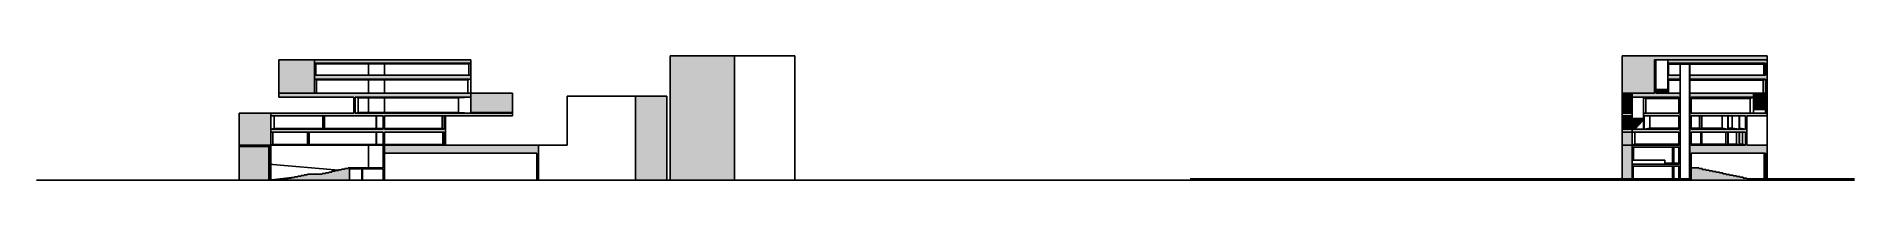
# Model space of a CAD drawing. Header units: millimetres. Extents: x -5657 to 14604, y -1609 to 2067.
# Drawn here: x -499 to 4025, y -1501 to -1191 of the extents above; entities that cross this region are included whole.
import ezdxf

# ---------------------------------------------------------------- set-up
doc = ezdxf.new("R2010")
doc.units = ezdxf.units.MM
doc.linetypes.add('ACAD_ISO02W100', pattern=[15, 12, -3])
doc.layers.get('0').update_dxf_attribs({"color": 4})
for name, color, linetype in [('gelijkvloers', 80, 'Continuous'), ('laag 2.1', 40, 'Continuous'), ('laag 2.2', 30, 'Continuous'), ('laag 3', 20, 'Continuous'), ('laag 4.1', 10, 'Continuous'), ('laag 4.2', 12, 'Continuous')]:
    doc.layers.add(name, color=color, linetype=linetype)

msp = doc.modelspace()

# ---------------------------------------------------------------- hatches: boundary and pattern name
at = {"linetype": 'Continuous', "transparency": 33554539}
h = msp.add_hatch(color=256, dxfattribs=at)
h.dxf.hatch_style = 1
h.paths.add_polyline_path([(1070, -1292), (992, -1292), (992, -1501), (1070, -1501)])
h.paths.add_polyline_path([(1238, -1191), (1078, -1191), (1078, -1501), (1238, -1501)])
h = msp.add_hatch(color=256, dxfattribs=at)
h.dxf.hatch_style = 1
h.paths.add_polyline_path([(3527, -1204), (3527, -1201), (3807, -1201), (3807, -1191), (3447, -1191), (3447, -1221), (3447, -1284), (3527, -1284)])
h = msp.add_hatch(color=256, dxfattribs=at)
h.dxf.hatch_style = 1
h.paths.add_polyline_path([(3530.5, -1209), (3530.5, -1201), (3527, -1201), (3527, -1204), (3527, -1284), (3471.5, -1284), (3471.5, -1294), (3588, -1294), (3588, -1334), (3500, -1334), (3500, -1341), (3500, -1374), (3501, -1374), (3501, -1341), (3588, -1341), (3588, -1374), (3471.5, -1374), (3471.5, -1381), (3588, -1381), (3588, -1414), (3505, -1414), (3471.5, -1414), (3471.5, -1419), (3505, -1419), (3572, -1419), (3575, -1419), (3588, -1419), (3588, -1461), (3575, -1461), (3572, -1461), (3553, -1461), (3505, -1461), (3471.5, -1461), (3471.5, -1466), (3505, -1466), (3572, -1466), (3575, -1466), (3588, -1466), (3588, -1501), (3591, -1501), (3591, -1461), (3591, -1284), (3530.5, -1284), (3530.5, -1282.3)])
h.paths.add_polyline_path([(3807, -1204), (3807, -1201), (3560.5, -1201), (3560.5, -1209), (3803.5, -1209), (3803.5, -1239), (3615, -1239), (3615, -1249), (3803.5, -1249), (3803.5, -1284), (3803.5, -1334), (3807, -1334), (3807, -1284)])
h.paths.add_polyline_path([(3591, -1239), (3560.5, -1239), (3560.5, -1249), (3591, -1249)], flags=17)
h.paths.add_polyline_path([(3773.5, -1284), (3615, -1284), (3615, -1501), (3618, -1501), (3618, -1434), (3803.5, -1434), (3803.5, -1501), (3807, -1501), (3807, -1414), (3757, -1414), (3757, -1341), (3807, -1341), (3807, -1334), (3803.5, -1334), (3757, -1334), (3618, -1334), (3618, -1294), (3773.5, -1294)])
h.paths.add_polyline_path([(3753.5, -1341), (3753.5, -1374), (3738.5, -1374), (3738.5, -1341), (3737.5, -1341), (3737.5, -1374), (3710.5, -1374), (3710.5, -1341), (3709.5, -1341), (3709.5, -1374), (3645.1, -1374), (3645.1, -1341), (3644.1, -1341), (3644.1, -1374), (3618, -1374), (3618, -1341)], flags=16)
h.paths.add_polyline_path([(3645.1, -1381), (3709.5, -1381), (3709.5, -1414), (3645.1, -1414)], flags=16)
h.paths.add_polyline_path([(3644.1, -1381), (3644.1, -1414), (3618, -1414), (3618, -1381)], flags=16)
h.paths.add_polyline_path([(3710.5, -1381), (3737.5, -1381), (3737.5, -1414), (3710.5, -1414)], flags=16)
h.paths.add_polyline_path([(3738.5, -1381), (3753.5, -1381), (3753.5, -1414), (3738.5, -1414)], flags=16)
at = {"layer": 'gelijkvloers', "linetype": 'Continuous', "transparency": 33554539}
h = msp.add_hatch(color=256, dxfattribs=at)
h.dxf.hatch_style = 1
h.paths.add_polyline_path([(582, -1204), (582, -1201), (193, -1201), (193, -1204), (193, -1209), (582, -1209)])
h.paths.add_polyline_path([(582, -1239), (193, -1239), (193, -1249), (582, -1249), (582, -1244)])
h.paths.add_polyline_path([(582, -1284), (291, -1284), (104.6, -1284), (104.6, -1294), (291, -1294), (291, -1334), (176.5, -1334), (84.2, -1334), (84.2, -1341), (346.5, -1341), (346.5, -1374), (213.5, -1374), (84.2, -1374), (84.2, -1381), (175.5, -1381), (175.5, -1412), (176.5, -1412), (176.5, -1381), (346.5, -1381), (346.5, -1412), (347.5, -1412), (347.5, -1381), (364, -1381), (364, -1412), (367, -1412), (367, -1381), (515.5, -1381), (515.5, -1412), (519, -1412), (519, -1341), (515.5, -1341), (515.5, -1374), (367, -1374), (367, -1341), (515.5, -1341), (685.5, -1341), (685.5, -1334), (294.5, -1334), (294.5, -1294), (582, -1294)])
h.paths.add_polyline_path([(347.5, -1341), (364, -1341), (364, -1374), (347.5, -1374)], flags=16)
h = msp.add_hatch(color=256, dxfattribs=at)
h.dxf.hatch_style = 1
h.paths.add_polyline_path([(79.5, -1414), (5.6, -1414), (5.6, -1417), (79.5, -1417)])
h = msp.add_hatch(color=256, dxfattribs=at)
h.dxf.hatch_style = 1
h.paths.add_polyline_path([(3471.5, -1414), (3447, -1414), (3447, -1501), (3471.5, -1501)])
at = {"layer": 'laag 2.1', "linetype": 'Continuous', "transparency": 33554539}
h = msp.add_hatch(color=256, dxfattribs=at)
h.dxf.hatch_style = 1
h.paths.add_polyline_path([(84.2, -1334), (5.6, -1334), (5.6, -1414), (84.2, -1414)])
h = msp.add_hatch(color=256, dxfattribs=at)
h.dxf.hatch_style = 1
h.paths.add_polyline_path([(3471.5, -1381), (3447, -1381), (3447, -1414), (3471.5, -1414)])
h.paths.add_polyline_path([(3471.5, -1374), (3450.5, -1374), (3447, -1374), (3447, -1381), (3471.5, -1381)])
h.paths.add_polyline_path([(3450.5, -1341), (3447, -1341), (3447, -1374), (3450.5, -1374)])
h.paths.add_polyline_path([(3471.5, -1334), (3447, -1334), (3447, -1341), (3450.5, -1341), (3471.5, -1341)])
h = msp.add_hatch(color=256, dxfattribs=at)
h.dxf.hatch_style = 1
h.paths.add_polyline_path([(3471.5, -1341), (3450.5, -1341), (3450.5, -1372.3), (3471.5, -1372.3)])
h.paths.add_polyline_path([(3471.5, -1372.3), (3450.5, -1372.3), (3450.5, -1374), (3471.5, -1374)])
h = msp.add_hatch(color=256, dxfattribs=at)
h.dxf.hatch_style = 1
h.paths.add_polyline_path([(3500, -1347.5), (3471.5, -1347.5), (3471.5, -1348.5), (3500, -1348.5)])
at = {"layer": 'laag 3', "linetype": 'Continuous', "transparency": 33554539}
h = msp.add_hatch(color=256, dxfattribs=at)
h.dxf.hatch_style = 1
h.paths.add_polyline_path([(685.5, -1284), (582, -1284), (582, -1334), (685.5, -1334)])
h = msp.add_hatch(color=256, dxfattribs=at)
h.dxf.hatch_style = 1
h.paths.add_polyline_path([(3471.5, -1294), (3471.5, -1284), (3447, -1284), (3447, -1334), (3471.5, -1334)])
h = msp.add_hatch(color=256, dxfattribs=at)
h.dxf.hatch_style = 1
h.paths.add_polyline_path([(3803.5, -1323.1), (3773.5, -1323.1), (3773.5, -1325.1), (3803.5, -1325.1)])
at = {"layer": 'laag 4.1', "linetype": 'Continuous', "transparency": 33554539}
h = msp.add_hatch(color=256, dxfattribs=at)
h.dxf.hatch_style = 1
h.paths.add_polyline_path([(193, -1204), (193, -1201), (104.6, -1201), (104.6, -1204), (104.6, -1284), (193, -1284)])
h = msp.add_hatch(color=256, dxfattribs=at)
h.dxf.hatch_style = 1
h.paths.add_polyline_path([(3560.5, -1275.2), (3530.5, -1275.2), (3530.5, -1277.2), (3560.5, -1277.2)])
at = {"layer": 'laag 4.2', "linetype": 'Continuous', "transparency": 33554687}
h = msp.add_hatch(color=256, dxfattribs=at)
h.dxf.hatch_style = 1
h.paths.add_polyline_path([(79.5, -1417), (5.6, -1417), (5.6, -1501), (79.5, -1501), (79.5, -1461)])
h = msp.add_hatch(color=256, dxfattribs=at)
h.dxf.hatch_style = 1
h.paths.add_polyline_path([(750, -1414), (367, -1414), (367, -1434), (746.5, -1434), (746.5, -1501), (750, -1501)])
h.paths.add_polyline_path([(367, -1414), (363.5, -1414), (363.5, -1470.4), (284.5, -1470.4), (276.5, -1470.4), (276.5, -1472.1), (268.5, -1472.1), (268.5, -1473.8), (260.5, -1473.8), (260.5, -1475.5), (252.5, -1475.5), (252.5, -1477.2), (244.5, -1477.2), (244.5, -1478.9), (236.5, -1478.9), (236.5, -1480.6), (228.5, -1480.6), (228.5, -1482.3), (220.5, -1482.3), (220.5, -1484), (212.5, -1484), (212.5, -1485.7), (175.5, -1485.7), (175.5, -1487.4), (167.5, -1487.4), (167.5, -1489.1), (159.5, -1489.1), (159.5, -1490.8), (151.5, -1490.8), (151.5, -1492.5), (143.5, -1492.5), (143.5, -1494.2), (135.5, -1494.2), (135.5, -1495.9), (127.5, -1495.9), (127.5, -1497.6), (119.5, -1497.6), (119.5, -1499.3), (111.5, -1499.3), (111.5, -1501), (280.1, -1501), (280.1, -1472.4), (311.1, -1472.4), (311.1, -1501), (312.1, -1501), (312.1, -1472.4), (363.5, -1472.4), (363.5, -1501), (367, -1501), (367, -1443.2)])
h = msp.add_hatch(color=256, dxfattribs=at)
h.dxf.hatch_style = 1
h.paths.add_polyline_path([(3705.5, -1484.8), (3697, -1484.8), (3697, -1483), (3688.5, -1483), (3688.5, -1481.2), (3680, -1481.2), (3680, -1479.4), (3671.5, -1479.4), (3671.5, -1477.6), (3663, -1477.6), (3663, -1475.8), (3654.5, -1475.8), (3654.5, -1474), (3646, -1474), (3646, -1472.2), (3637.5, -1472.2), (3637.5, -1470.4), (3618, -1470.4), (3618, -1501), (3773.5, -1501), (3773.5, -1499.2), (3765, -1499.2), (3765, -1497.4), (3756.5, -1497.4), (3756.5, -1495.6), (3748, -1495.6), (3748, -1493.8), (3739.5, -1493.8), (3739.5, -1492), (3731, -1492), (3731, -1490.2), (3722.5, -1490.2), (3722.5, -1488.4), (3714, -1488.4), (3714, -1486.6), (3705.5, -1486.6)])

# ---------------------------------------------------------------- linework, layer by layer
at = {"linetype": 'Continuous'}
for p, q in [((1078, -1501), (1078, -1191)), ((1078, -1191), (1238, -1191)), ((1238, -1191), (1238, -1501)), ((1388, -1191), (1238, -1191)), ((1388, -1501), (1388, -1191)), ((3447, -1191), (3807, -1191)), ((3447, -1221), (3447, -1191)), ((3447, -1284), (3447, -1221)), ((3561.5, -1212), (3560.5, -1209)), ((3561.5, -1212), (3561.5, -1239)), ((3591, -1501), (3591, -1209)), ((3591, -1209), (3591.3, -1212)), ((3591.3, -1212), (3591.3, -1498)), ((3614.3, -1212), (3615, -1209)), ((3614.3, -1498), (3614.3, -1212)), ((3615, -1501), (3615, -1209)), ((3799.4, -1212), (3803.5, -1209)), ((3799.4, -1212), (3799.4, -1239)), ((3807, -1201), (3807, -1191)), ((3561.9, -1252), (3560.5, -1249)), ((3561.9, -1252), (3561.9, -1284)), ((3797.8, -1252), (3803.5, -1249)), ((3797.8, -1252), (3797.8, -1284)), ((822, -1414), (822, -1292)), ((822, -1292), (992, -1292)), ((992, -1292), (992, -1501)), ((992, -1292), (1070, -1292)), ((1070, -1501), (1070, -1292)), ((3505.6, -1297), (3500, -1294)), ((3505.6, -1297), (3505.6, -1334)), ((3765.4, -1297), (3773.5, -1294.2)), ((3765.4, -1297), (3765.4, -1334)), ((3515.4, -1371), (3515.4, -1341)), ((3639.1, -1371), (3639.1, -1341)), ((3695.7, -1371), (3695.7, -1341)), ((3719.9, -1371), (3719.9, -1341)), ((3807, -1414), (3807, -1334)), ((3478.1, -1411), (3478.1, -1381)), ((3515.4, -1371), (3501, -1374)), ((3639.1, -1371), (3644.1, -1374)), ((3642.3, -1411), (3642.3, -1381)), ((3695.7, -1371), (3709.5, -1374)), ((3704.6, -1411), (3704.6, -1381)), ((3719.9, -1371), (3737.5, -1374)), ((3731.2, -1411), (3731.2, -1381)), ((3738.5, -1371.7), (3753.5, -1374)), ((3746.4, -1411), (3746.4, -1381)), ((750, -1414), (822, -1414)), ((3478.1, -1411), (3471.5, -1414)), ((3475.2, -1419), (3475.2, -1451)), ((3505, -1411), (3478.1, -1411)), ((3642.3, -1411), (3618, -1411)), ((3642.3, -1411), (3644.1, -1414)), ((3704.6, -1411), (3645.1, -1411)), ((3704.6, -1411), (3709.5, -1414)), ((3731.2, -1411), (3737.5, -1414)), ((3746.4, -1411), (3753.5, -1414)), ((3799.6, -1498), (3799.6, -1434)), ((3474.2, -1498), (3474.2, -1466)), ((3572, -1458.6), (3553, -1458.6)), ((3588, -1458.6), (3575, -1458.6)), ((-499, -1501), (1364, -1501)), ((992, -1501), (1070, -1501)), ((1070, -1501), (1070, -1501)), ((1070, -1501), (1078, -1501)), ((1238, -1501), (1388, -1501)), ((1364, -1501), (2372, -1501)), ((2372, -1498), (3471.5, -1498)), ((2372, -1501), (4025, -1501)), ((3474.2, -1498), (3471.5, -1501)), ((3474.2, -1498), (3572, -1498)), ((3575, -1498), (3591, -1498)), ((3591.3, -1498), (3591, -1501)), ((3615, -1501), (3591, -1501)), ((3591.3, -1498), (3614.3, -1498)), ((3614.3, -1498), (3615, -1501)), ((3615, -1498), (3618, -1498)), ((3807, -1501), (3615, -1501)), ((3799.6, -1498), (3765, -1498)), ((3765, -1498), (3799.6, -1498)), ((3799.6, -1498), (3803.5, -1501)), ((3807, -1498), (3803.5, -1498)), ((3803.5, -1498), (4025, -1498))]:
    msp.add_line(p, q, dxfattribs=at)
at = {"layer": 'gelijkvloers', "linetype": 'Continuous'}
for p, q in [((196.1, -1211), (193, -1209)), ((196.1, -1211), (196.1, -1239)), ((327, -1209), (327, -1239)), ((367, -1209), (367, -1239)), ((577.4, -1211), (582, -1209)), ((577.4, -1211), (577.4, -1239)), ((198.2, -1251), (193, -1249)), ((198.2, -1251), (198.2, -1284)), ((327, -1249), (327, -1284)), ((367, -1249), (367, -1284)), ((574.3, -1251), (582, -1249)), ((574.3, -1251), (574.3, -1284)), ((301.7, -1296), (294.5, -1294)), ((301.7, -1296), (301.7, -1332)), ((327, -1294), (327, -1334)), ((367, -1294), (367, -1334)), ((551.6, -1296), (582, -1294)), ((551.6, -1296), (551.6, -1332)), ((5.6, -1334), (5.6, -1501)), ((92.4, -1372), (92.4, -1341)), ((217.7, -1372), (217.7, -1341)), ((301.7, -1332), (294.5, -1334)), ((363.6, -1372), (363.6, -1341)), ((510.4, -1372), (510.4, -1341)), ((551.6, -1332), (582, -1334)), ((92.4, -1372), (84.2, -1374)), ((89.2, -1412), (89.2, -1381)), ((179.8, -1412), (179.8, -1381)), ((217.7, -1372), (213.5, -1374)), ((363.6, -1372), (364, -1374)), ((363.7, -1412), (363.7, -1381)), ((510.4, -1372), (515.5, -1374)), ((512.3, -1412), (512.3, -1381)), ((3471.5, -1381), (3471.5, -1374)), ((750, -1414), (5.6, -1414)), ((5.6, -1414), (5.6, -1417)), ((5.6, -1417), (84.2, -1417)), ((79.5, -1501), (79.5, -1414)), ((81.2, -1501), (81.2, -1414)), ((84.2, -1414), (89.2, -1412)), ((84.2, -1414), (84.2, -1501)), ((89.2, -1412), (89.2, -1412)), ((176.5, -1412), (89.2, -1412)), ((179.8, -1412), (176.5, -1414)), ((363.7, -1412), (179.8, -1412)), ((327, -1414), (327, -1470.4)), ((347.5, -1412), (347.5, -1414)), ((363.5, -1470.4), (363.5, -1414)), ((363.7, -1412), (364, -1414)), ((512.3, -1412), (364, -1412)), ((367, -1414), (367, -1501)), ((746.5, -1434), (367, -1434)), ((367, -1443.2), (367, -1501)), ((512.3, -1412), (515.5, -1414)), ((519, -1412), (515.5, -1412)), ((746.5, -1501), (746.5, -1434)), ((750, -1414), (750, -1501)), ((750, -1501), (750, -1414)), ((3447, -1414), (3588, -1414)), ((3505, -1414), (3447, -1414)), ((3447, -1414), (3447, -1501)), ((3471.5, -1414), (3471.5, -1501)), ((3505, -1419), (3471.5, -1419)), ((3588, -1414), (3505, -1414)), ((3572, -1419), (3505, -1419)), ((3572, -1461), (3572, -1419)), ((3572, -1419), (3575, -1419)), ((3588, -1419), (3575, -1419)), ((3575, -1419), (3575, -1461)), ((3588, -1419), (3588, -1461)), ((3591, -1414), (3591, -1419)), ((3618, -1501), (3618, -1434)), ((3618, -1434), (3803.5, -1434)), ((3709.5, -1414), (3645.1, -1414)), ((3645.1, -1414), (3709.5, -1414)), ((3737.5, -1414), (3710.5, -1414)), ((3710.5, -1414), (3737.5, -1414)), ((3753.5, -1414), (3738.5, -1414)), ((3738.5, -1414), (3753.5, -1414)), ((3807, -1414), (3757, -1414)), ((3757, -1414), (3807, -1414)), ((3803.5, -1501), (3803.5, -1434)), ((3807, -1414), (3807, -1501)), ((79.5, -1501), (79.5, -1461)), ((79.5, -1461), (252.5, -1475.9)), ((143.5, -1494.2), (143.5, -1492.5)), ((143.5, -1492.5), (151.5, -1492.5)), ((151.5, -1492.5), (151.5, -1490.8)), ((151.5, -1490.8), (159.5, -1490.8)), ((159.5, -1490.8), (159.5, -1489.1)), ((159.5, -1489.1), (167.5, -1489.1)), ((167.5, -1489.1), (167.5, -1487.4)), ((167.5, -1487.4), (175.5, -1487.4)), ((175.5, -1487.4), (175.5, -1485.7)), ((175.5, -1485.7), (183.5, -1485.7)), ((175.5, -1485.7), (212.5, -1485.7)), ((212.5, -1485.7), (212.5, -1484)), ((212.5, -1484), (220.5, -1484)), ((220.5, -1484), (220.5, -1482.3)), ((220.5, -1482.3), (228.5, -1482.3)), ((228.5, -1482.3), (228.5, -1480.6)), ((228.5, -1480.6), (236.5, -1480.6)), ((236.5, -1480.6), (236.5, -1478.9)), ((236.5, -1478.9), (244.5, -1478.9)), ((244.5, -1478.9), (244.5, -1477.2)), ((244.5, -1477.2), (252.5, -1477.2)), ((252.5, -1477.2), (252.5, -1475.5)), ((252.5, -1475.5), (260.5, -1475.5)), ((260.5, -1475.5), (260.5, -1473.8)), ((260.5, -1473.8), (268.5, -1473.8)), ((268.5, -1473.8), (268.5, -1472.1)), ((268.5, -1472.1), (276.5, -1472.1)), ((276.5, -1472.1), (276.5, -1470.4)), ((276.5, -1470.4), (284.5, -1470.4)), ((280.1, -1472.4), (280.1, -1501)), ((311.1, -1472.4), (280.1, -1472.4)), ((284.5, -1470.4), (363.5, -1470.4)), ((311.1, -1501), (311.1, -1472.4)), ((363.5, -1472.4), (312.1, -1472.4)), ((312.1, -1501), (312.1, -1472.4)), ((363.5, -1470.4), (363.5, -1470.4)), ((363.5, -1501), (363.5, -1472.4)), ((363.5, -1501), (363.5, -1472.4)), ((3505, -1451), (3471.5, -1451)), ((3505, -1461), (3471.5, -1461)), ((3505, -1466), (3471.5, -1466)), ((3553, -1451), (3505, -1451)), ((3572, -1461), (3505, -1461)), ((3572, -1466), (3505, -1466)), ((3553, -1461), (3553, -1451)), ((3572, -1461), (3553, -1461)), ((3572, -1461), (3575, -1461)), ((3572, -1501), (3572, -1466)), ((3572, -1466), (3575, -1466)), ((3588, -1461), (3575, -1461)), ((3588, -1461), (3575, -1461)), ((3588, -1466), (3575, -1466)), ((3575, -1466), (3575, -1501)), ((3588, -1466), (3588, -1501)), ((3591, -1501), (3591, -1461)), ((3591, -1461), (3591, -1466)), ((3591, -1461), (3591, -1461)), ((3618, -1470.4), (3637.5, -1470.4)), ((3637.5, -1472.2), (3637.5, -1470.4)), ((3637.5, -1472.2), (3646, -1472.2)), ((3646, -1474), (3646, -1472.2)), ((3646, -1474), (3654.5, -1474)), ((3654.5, -1475.8), (3654.5, -1474)), ((3654.5, -1475.8), (3663, -1475.8)), ((3663, -1477.6), (3663, -1475.8)), ((3663, -1477.6), (3671.5, -1477.6)), ((3671.5, -1479.4), (3671.5, -1477.6)), ((3671.5, -1479.4), (3680, -1479.4)), ((3680, -1481.2), (3680, -1479.4)), ((3680, -1481.2), (3688.5, -1481.2)), ((3688.5, -1483), (3688.5, -1481.2)), ((3688.5, -1483), (3697, -1483)), ((3697, -1484.8), (3697, -1483)), ((3697, -1484.8), (3705.5, -1484.8)), ((3705.5, -1486.6), (3705.5, -1484.8)), ((3705.5, -1486.6), (3714, -1486.6)), ((3714, -1488.4), (3714, -1486.6)), ((3714, -1488.4), (3722.5, -1488.4)), ((3722.5, -1490.2), (3722.5, -1488.4)), ((3722.5, -1490.2), (3731, -1490.2)), ((3731, -1492), (3731, -1490.2)), ((3731, -1492), (3731, -1490.2)), ((3731, -1492), (3739.5, -1492)), ((3739.5, -1493.8), (3739.5, -1492)), ((79.5, -1501), (135.5, -1494.4)), ((84.2, -1501), (81.2, -1501)), ((111.5, -1501), (111.5, -1499.3)), ((111.5, -1499.3), (119.5, -1499.3)), ((111.5, -1501), (111.5, -1501)), ((119.5, -1499.3), (119.5, -1497.6)), ((119.5, -1497.6), (127.5, -1497.6)), ((127.5, -1497.6), (127.5, -1495.9)), ((127.5, -1495.9), (135.5, -1495.9)), ((135.5, -1495.9), (135.5, -1494.2)), ((135.5, -1494.2), (143.5, -1494.2)), ((280.1, -1501), (312.1, -1501)), ((367, -1501), (363.5, -1501)), ((370.5, -1501), (750, -1501)), ((390.5, -1501), (561.5, -1501)), ((390.5, -1501), (473.5, -1501)), ((390.5, -1501), (458.5, -1501)), ((390.5, -1501), (459.1, -1501)), ((459.1, -1501), (454.1, -1501)), ((473.5, -1501), (468.5, -1501)), ((473.5, -1501), (478.5, -1501)), ((527.7, -1501), (522.7, -1501)), ((526.5, -1501), (594.5, -1501)), ((527.7, -1501), (596.3, -1501)), ((561.5, -1501), (556.5, -1501)), ((561.5, -1501), (566.5, -1501)), ((566.5, -1501), (649.5, -1501)), ((596.3, -1501), (591.3, -1501)), ((649.5, -1501), (644.5, -1501)), ((649.5, -1501), (654.5, -1501)), ((665.9, -1501), (660.9, -1501)), ((662.5, -1501), (672.5, -1501)), ((750, -1501), (733.5, -1501)), ((3575, -1501), (3572, -1501)), ((3615, -1501), (3618, -1501)), ((3739.5, -1493.8), (3748, -1493.8)), ((3748, -1495.6), (3748, -1493.8)), ((3748, -1495.6), (3756.5, -1495.6)), ((3756.5, -1497.4), (3756.5, -1495.6)), ((3756.5, -1497.4), (3765, -1497.4)), ((3765, -1499.2), (3765, -1497.4)), ((3773.5, -1499.2), (3765, -1499.2)), ((3765, -1499.2), (3773.5, -1499.2)), ((3773.5, -1501), (3773.5, -1499.2)), ((3803.5, -1501), (3773.5, -1501)), ((3807, -1501), (3803.5, -1501))]:
    msp.add_line(p, q, dxfattribs=at)
at = {"layer": 'gelijkvloers', "linetype": 'ACAD_ISO02W100'}
for p, q in [((746.5, -1470.4), (746.5, -1472.2)), ((746.5, -1501), (79.5, -1501)), ((79.5, -1501), (111.5, -1501)), ((750, -1501), (746.5, -1501))]:
    msp.add_line(p, q, dxfattribs=at)
at = {"layer": 'gelijkvloers', "linetype": 'Continuous', "lineweight": 5}
for p, q in [((390.5, -1501), (396.9, -1501)), ((403.2, -1501), (409.6, -1501))]:
    msp.add_line(p, q, dxfattribs=at)
at = {"layer": 'laag 2.1', "linetype": 'Continuous'}
for p, q in [((294.5, -1294), (582, -1294)), ((294.5, -1334), (294.5, -1294)), ((301.7, -1296), (551.6, -1296)), ((5.6, -1414), (5.6, -1334)), ((5.6, -1334), (291, -1334)), ((84.2, -1334), (84.2, -1414)), ((84.2, -1334), (84.2, -1341)), ((84.2, -1341), (346.5, -1341)), ((291, -1334), (176.5, -1334)), ((213.5, -1374), (213.5, -1341)), ((291, -1334), (291, -1334)), ((346.5, -1334), (294.5, -1334)), ((294.5, -1334), (519, -1334)), ((347.5, -1334), (346.5, -1334)), ((346.5, -1341), (346.5, -1374)), ((347.5, -1374), (347.5, -1341)), ((347.5, -1341), (364, -1341)), ((364, -1374), (364, -1341)), ((365.5, -1334), (364.5, -1334)), ((367, -1341), (367, -1374)), ((367, -1341), (515.5, -1341)), ((515.5, -1374), (515.5, -1341)), ((515.5, -1341), (685.5, -1341)), ((519, -1341), (519, -1414)), ((685.5, -1334), (685.5, -1341)), ((3447, -1334), (3471.5, -1334)), ((3447, -1414), (3447, -1334)), ((3447, -1341), (3471.5, -1341)), ((3450.5, -1374), (3450.5, -1341)), ((3494, -1357), (3464, -1357)), ((3495.5, -1355.3), (3465.5, -1355.3)), ((3497, -1353.6), (3467, -1353.6)), ((3498.5, -1351.9), (3468.5, -1351.9)), ((3500, -1350.2), (3470, -1350.2)), ((3471.5, -1374), (3471.5, -1341)), ((3500, -1347.5), (3471.5, -1347.5)), ((3500, -1348.5), (3471.5, -1348.5)), ((3471.5, -1348.5), (3471.5, -1374)), ((3492.5, -1358.7), (3492.5, -1357)), ((3492.5, -1357), (3494, -1357)), ((3494, -1357), (3494, -1355.3)), ((3494, -1355.3), (3495.5, -1355.3)), ((3495.5, -1355.3), (3495.5, -1353.6)), ((3495.5, -1353.6), (3497, -1353.6)), ((3497, -1353.6), (3497, -1351.9)), ((3497, -1351.9), (3498.5, -1351.9)), ((3498.5, -1351.9), (3498.5, -1350.2)), ((3500, -1334), (3588, -1334)), ((3500, -1347.5), (3500, -1341)), ((3500, -1341), (3500, -1374)), ((3500, -1348.5), (3500, -1347.5)), ((3500, -1350.2), (3500, -1348.5)), ((3501, -1341), (3501, -1374)), ((3501, -1341), (3588, -1341)), ((3588, -1374), (3588, -1341)), ((3618, -1334), (3757, -1334)), ((3618, -1341), (3753.5, -1341)), ((3618, -1374), (3618, -1341)), ((3644.1, -1374), (3644.1, -1341)), ((3645.1, -1374), (3645.1, -1341)), ((3709.5, -1374), (3709.5, -1341)), ((3710.5, -1374), (3710.5, -1341)), ((3737.5, -1374), (3737.5, -1341)), ((3738.5, -1374), (3738.5, -1341)), ((3753.5, -1374), (3753.5, -1341)), ((3757, -1414), (3757, -1341)), ((84.2, -1374), (346.5, -1374)), ((84.2, -1374), (84.2, -1379)), ((84.2, -1379), (84.2, -1381)), ((84.2, -1381), (175.5, -1381)), ((92.4, -1372), (213.5, -1372)), ((175.5, -1414), (175.5, -1381)), ((176.5, -1381), (176.5, -1414)), ((176.5, -1381), (346.5, -1381)), ((346.5, -1374), (213.5, -1374)), ((346.5, -1372), (217.7, -1372)), ((217.7, -1372), (346.5, -1372)), ((346.5, -1381), (346.5, -1414)), ((347.5, -1372), (363.6, -1372)), ((347.5, -1374), (364, -1374)), ((347.5, -1414), (347.5, -1381)), ((347.5, -1381), (364, -1381)), ((364, -1414), (364, -1381)), ((367, -1372), (510.4, -1372)), ((367, -1374), (515.5, -1374)), ((367, -1381), (367, -1414)), ((367, -1381), (515.5, -1381)), ((515.5, -1414), (515.5, -1381)), ((3447, -1371), (3471.5, -1371)), ((3447, -1374), (3588, -1374)), ((3447, -1374), (3450.5, -1374)), ((3447, -1381), (3588, -1381)), ((3480.5, -1372.3), (3450.5, -1372.3)), ((3450.5, -1374), (3450.5, -1374)), ((3450.5, -1374), (3450.5, -1374)), ((3450.5, -1374), (3480.5, -1374)), ((3482, -1370.6), (3452, -1370.6)), ((3483.5, -1368.9), (3453.5, -1368.9)), ((3485, -1367.2), (3455, -1367.2)), ((3486.5, -1365.5), (3456.5, -1365.5)), ((3488, -1363.8), (3458, -1363.8)), ((3489.5, -1362.1), (3459.5, -1362.1)), ((3491, -1360.4), (3461, -1360.4)), ((3492.5, -1358.7), (3462.5, -1358.7)), ((3471.5, -1381), (3471.5, -1414)), ((3480.5, -1372.3), (3479, -1372.3)), ((3479, -1372.3), (3479, -1374)), ((3480.5, -1372.3), (3480.5, -1370.6)), ((3480.5, -1370.6), (3482, -1370.6)), ((3482, -1370.6), (3482, -1368.9)), ((3482, -1368.9), (3483.5, -1368.9)), ((3483.5, -1368.9), (3483.5, -1367.2)), ((3483.5, -1367.2), (3485, -1367.2)), ((3485, -1367.2), (3485, -1365.5)), ((3485, -1365.5), (3486.5, -1365.5)), ((3486.5, -1365.5), (3486.5, -1363.8)), ((3486.5, -1363.8), (3488, -1363.8)), ((3488, -1363.8), (3488, -1362.1)), ((3488, -1362.1), (3489.5, -1362.1)), ((3489.5, -1362.1), (3489.5, -1360.4)), ((3489.5, -1360.4), (3491, -1360.4)), ((3491, -1360.4), (3491, -1358.7)), ((3491, -1358.7), (3492.5, -1358.7)), ((3500, -1371), (3501, -1371)), ((3515.4, -1371), (3588, -1371)), ((3588, -1414), (3588, -1381)), ((3618, -1371), (3639.1, -1371)), ((3618, -1374), (3644.1, -1374)), ((3618, -1414), (3618, -1381)), ((3618, -1381), (3644.1, -1381)), ((3644.1, -1414), (3644.1, -1381)), ((3645.1, -1371), (3695.7, -1371)), ((3645.1, -1374), (3709.5, -1374)), ((3645.1, -1414), (3645.1, -1381)), ((3645.1, -1381), (3709.5, -1381)), ((3709.5, -1414), (3709.5, -1381)), ((3710.5, -1371), (3719.9, -1371)), ((3710.5, -1374), (3737.5, -1374)), ((3710.5, -1414), (3710.5, -1381)), ((3710.5, -1381), (3737.5, -1381)), ((3737.5, -1414), (3737.5, -1381)), ((3738.5, -1414), (3738.5, -1381)), ((3738.5, -1381), (3753.5, -1381)), ((3753.5, -1414), (3753.5, -1381)), ((176.5, -1414), (175.5, -1414)), ((363.5, -1414), (347.5, -1414)), ((367, -1414), (364, -1414)), ((515.5, -1414), (365.5, -1414)), ((519, -1414), (515.5, -1414)), ((3505, -1411), (3588, -1411)), ((3505, -1414), (3588, -1414)), ((3588, -1414), (3505, -1414)), ((3505, -1414), (3588, -1414)), ((3505, -1414), (3588, -1414)), ((3618, -1414), (3618, -1414)), ((3618, -1414), (3644.1, -1414)), ((3731.2, -1411), (3710.5, -1411)), ((3737.5, -1414), (3710.5, -1414)), ((3746.4, -1411), (3738.5, -1411)), ((3753.5, -1414), (3738.5, -1414))]:
    msp.add_line(p, q, dxfattribs=at)
at = {"layer": 'laag 2.2', "linetype": 'Continuous'}
for p, q in [((3500, -1334), (3500, -1294)), ((3588, -1334), (3588, -1294)), ((3618, -1334), (3618, -1294)), ((3803.5, -1284), (3773.5, -1284)), ((3773.5, -1284), (3773.5, -1334)), ((3773.5, -1284), (3803.5, -1284)), ((3757, -1341), (3807, -1341)), ((3738.5, -1374), (3753.5, -1374))]:
    msp.add_line(p, q, dxfattribs=at)
at = {"layer": 'laag 3', "linetype": 'Continuous'}
for p, q in [((104.6, -1284), (104.6, -1294)), ((291, -1294), (104.6, -1294)), ((685.5, -1284), (291, -1284)), ((291, -1294), (291, -1334)), ((582, -1284), (582, -1334)), ((685.5, -1334), (685.5, -1284)), ((3447, -1334), (3447, -1284)), ((3447, -1284), (3527, -1284)), ((3471.5, -1294), (3471.5, -1284)), ((3471.5, -1334), (3471.5, -1294)), ((3471.5, -1294), (3588, -1294)), ((3505.6, -1297), (3588, -1297)), ((3530.5, -1284), (3591, -1284)), ((3615, -1284), (3803.5, -1284)), ((3618, -1294), (3773.5, -1294)), ((3618, -1297), (3765.4, -1297)), ((3773.5, -1285.7), (3803.5, -1285.7)), ((3773.5, -1287.4), (3803.5, -1287.4)), ((3773.5, -1289.1), (3803.5, -1289.1)), ((3773.5, -1290.8), (3803.5, -1290.8)), ((3773.5, -1292.5), (3803.5, -1292.5)), ((3773.5, -1294.2), (3803.5, -1294.2)), ((3773.5, -1295.9), (3803.5, -1295.9)), ((3773.5, -1297.6), (3803.5, -1297.6)), ((3773.5, -1299.3), (3803.5, -1299.3)), ((3773.5, -1301), (3803.5, -1301)), ((3773.5, -1302.7), (3803.5, -1302.7)), ((3773.5, -1304.4), (3803.5, -1304.4)), ((3773.5, -1306.1), (3803.5, -1306.1)), ((3773.5, -1307.8), (3803.5, -1307.8)), ((3773.5, -1309.5), (3803.5, -1309.5)), ((3773.5, -1311.2), (3803.5, -1311.2)), ((3803.5, -1284), (3803.5, -1334)), ((3807, -1284), (3807, -1334)), ((294.5, -1334), (685.5, -1334)), ((301.7, -1332), (551.6, -1332)), ((582, -1332), (685.5, -1332)), ((3471.5, -1341), (3471.5, -1334)), ((3500, -1341), (3500, -1334)), ((3757, -1334), (3807, -1334)), ((3773.5, -1312.9), (3803.5, -1312.9)), ((3773.5, -1314.6), (3803.5, -1314.6)), ((3773.5, -1316.3), (3803.5, -1316.3)), ((3773.5, -1318), (3803.5, -1318)), ((3773.5, -1319.7), (3803.5, -1319.7)), ((3773.5, -1321.4), (3803.5, -1321.4)), ((3773.5, -1323.1), (3803.5, -1323.1)), ((3773.5, -1325.1), (3803.5, -1325.1))]:
    msp.add_line(p, q, dxfattribs=at)
at = {"layer": 'laag 4.1', "linetype": 'Continuous'}
for p, q in [((193, -1201), (104.6, -1201)), ((104.6, -1204), (104.6, -1201)), ((104.6, -1204), (104.6, -1284)), ((582, -1201), (193, -1201)), ((193, -1204), (193, -1201)), ((193, -1204), (193, -1284)), ((582, -1209), (193, -1209)), ((577.4, -1211), (196.1, -1211)), ((582, -1204), (582, -1201)), ((582, -1204), (582, -1284)), ((582, -1284), (582, -1204)), ((582, -1204), (582, -1209)), ((582, -1209), (582, -1234)), ((582, -1239), (582, -1209)), ((3527, -1201), (3807, -1201)), ((3527, -1204), (3527, -1201)), ((3527, -1204), (3527, -1284)), ((3530.5, -1209), (3530.5, -1201)), ((3530.5, -1209), (3530.5, -1284)), ((3560.5, -1209), (3560.5, -1201)), ((3560.5, -1284), (3560.5, -1209)), ((3560.5, -1209), (3803.5, -1209)), ((3561.5, -1212), (3614.3, -1212)), ((3615, -1212), (3799.4, -1212)), ((3803.5, -1239), (3803.5, -1209)), ((3807, -1204), (3807, -1201)), ((3807, -1284), (3807, -1204)), ((582, -1239), (193, -1239)), ((582, -1249), (193, -1249)), ((574.3, -1251), (198.2, -1251)), ((582, -1234), (582, -1244)), ((582, -1234), (582, -1239)), ((582, -1244), (582, -1249)), ((582, -1249), (582, -1284)), ((3560.5, -1239), (3591, -1239)), ((3560.5, -1249), (3591, -1249)), ((3561.9, -1252), (3591, -1252)), ((3615, -1239), (3803.5, -1239)), ((3615, -1249), (3803.5, -1249)), ((3615, -1252), (3797.8, -1252)), ((3803.5, -1284), (3803.5, -1249)), ((582, -1284), (104.6, -1284)), ((3560.5, -1275.2), (3530.5, -1275.2)), ((3530.5, -1277.2), (3560.5, -1277.2)), ((3530.5, -1278.9), (3560.5, -1278.9)), ((3530.5, -1280.6), (3560.5, -1280.6)), ((3530.5, -1284), (3530.5, -1282.3)), ((3530.5, -1282.3), (3560.5, -1282.3)), ((3530.5, -1284), (3560.5, -1284)), ((3560.5, -1277.2), (3560.5, -1275.2))]:
    msp.add_line(p, q, dxfattribs=at)

doc.saveas('drawing.dxf')
